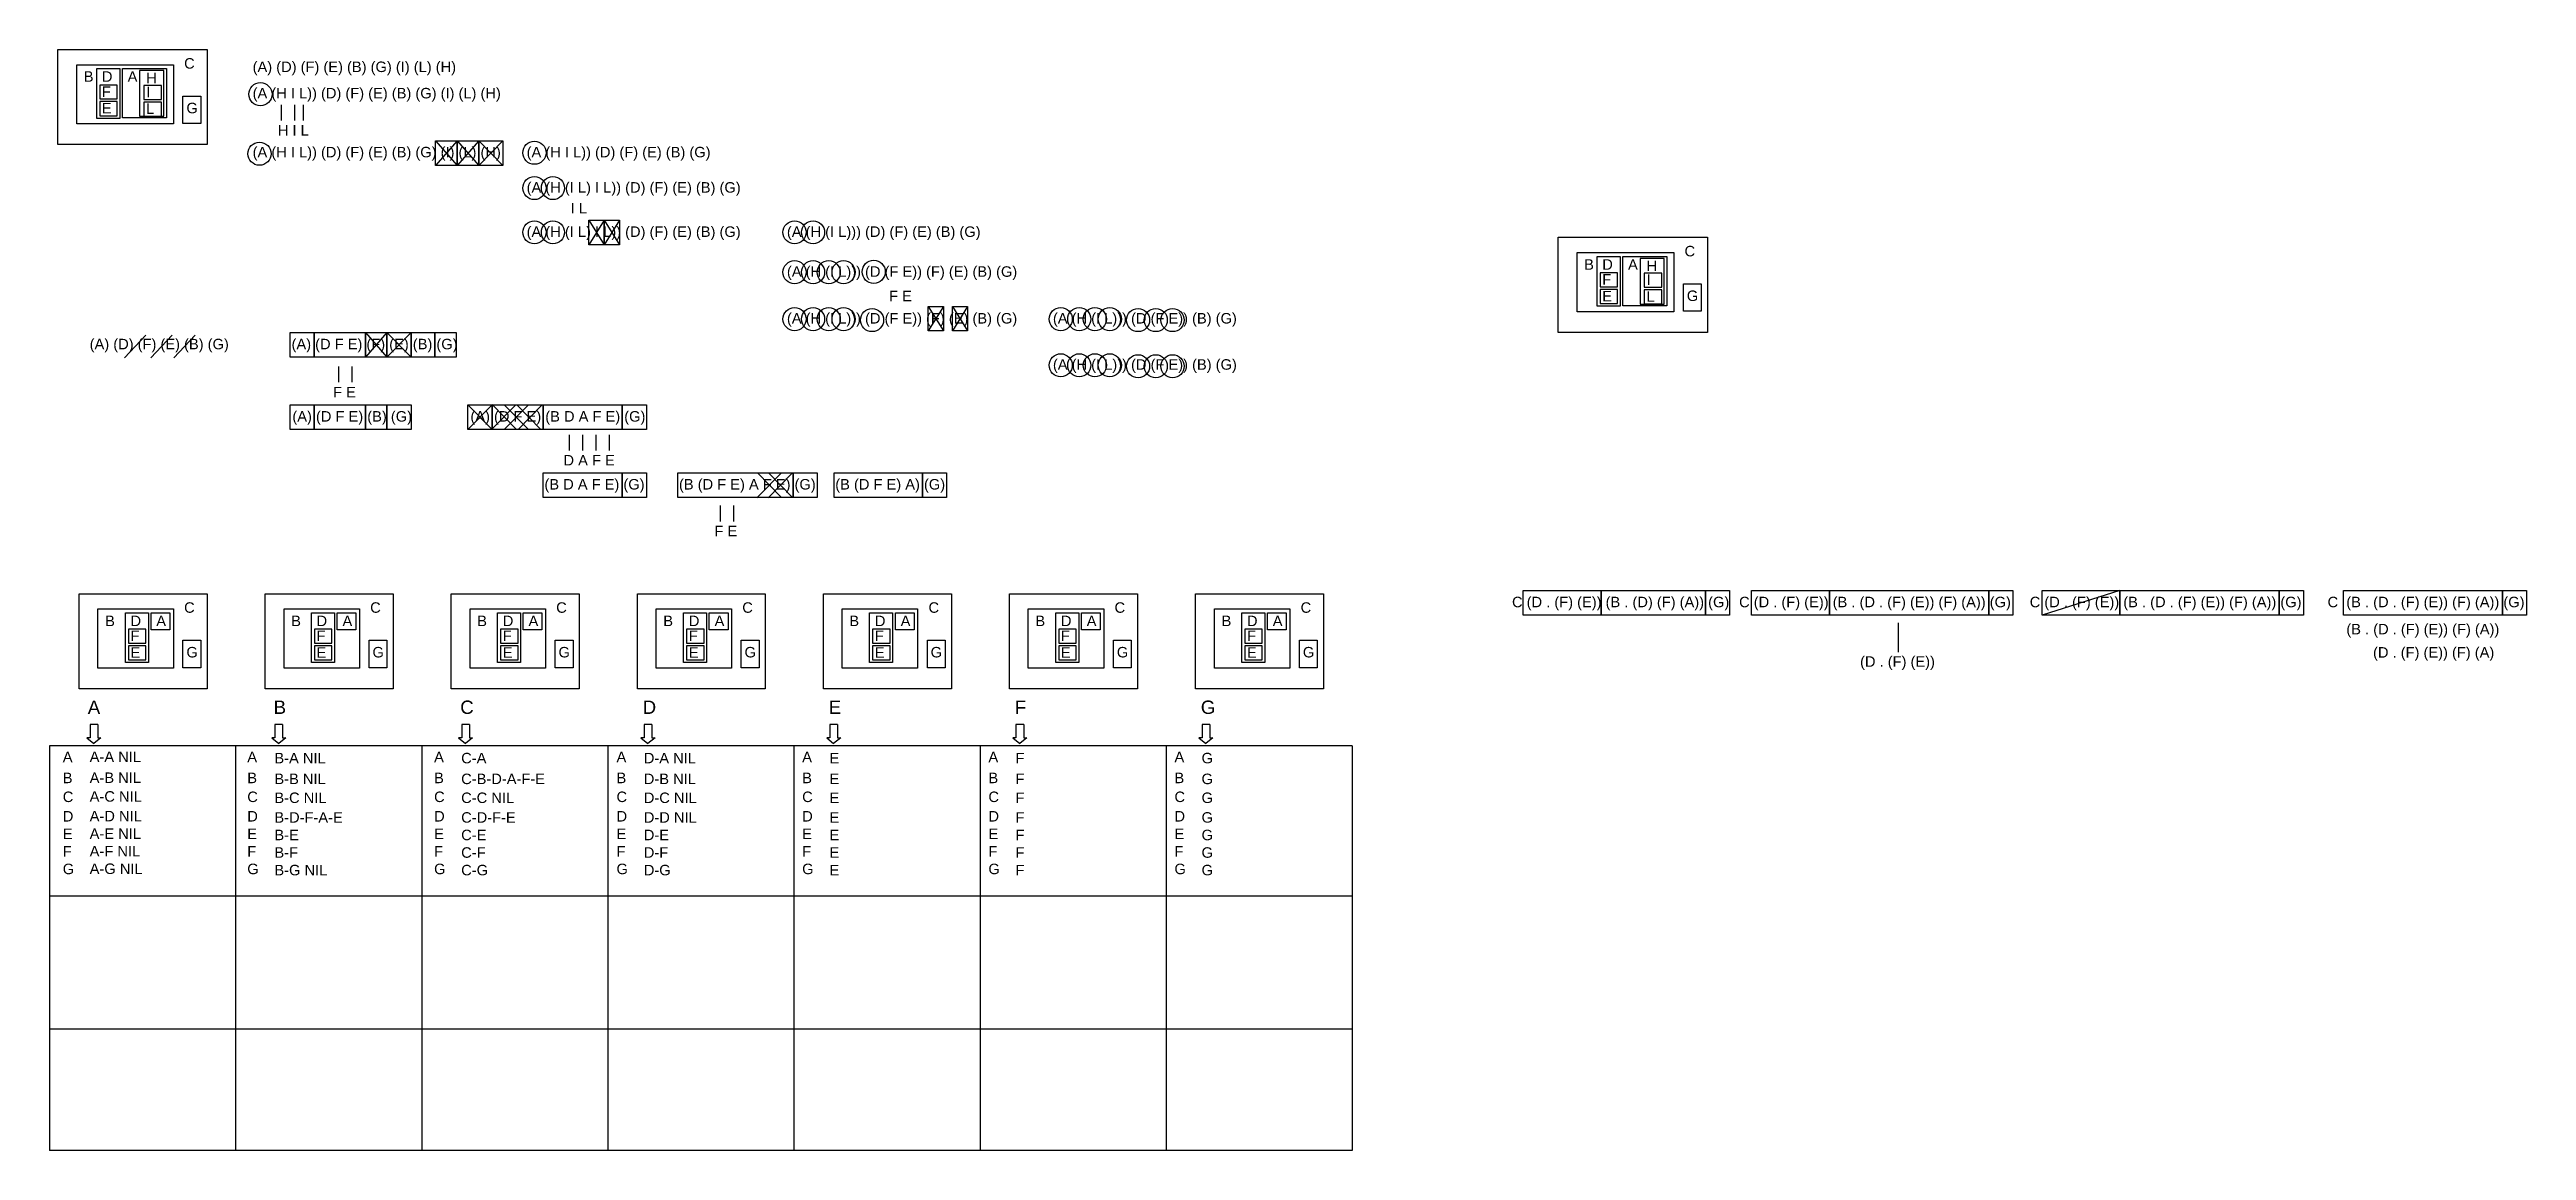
# Model space of a CAD drawing. Header units: millimetres. Extents: x -16874 to 48937, y 0 to 27575.
# Drawn here: x -5930 to 7050, y 8965 to 14735 of the extents above; entities that cross this region are included whole.
import ezdxf

# ---------------------------------------------------------------- set-up
doc = ezdxf.new("R2010")
doc.units = ezdxf.units.MM
doc.styles.get("Standard").update_dxf_attribs({"font": 'arial.ttf'})

msp = doc.modelspace()

# ---------------------------------------------------------------- texts
for s, height, p in [('C', 55, (-5225, 14635)), ('(A) (D) (F) (E) (B) (G) (I) (L) (H)', 54.97, (-4866, 14617)), ('B', 55, (-5751, 14566)), ('D', 55, (-5656, 14566)), ('F', 55, (-5656, 14487)), ('A', 55, (-5521, 14566)), ('H', 55, (-5424, 14558)), ('I', 55, (-5424, 14485)), ('E', 55, (-5656, 14400)), ('L', 55, (-5424, 14398)), ('G', 55, (-5213, 14401)), ('(A (H I L)) (D) (F) (E) (B) (G) (I) (L) (H)', 54.97, (-4866, 14479)), ('H I L', 55, (-4734, 14284)), ('(A (H I L)) (D) (F) (E) (B) (G) (I) (L) (H)', 54.97, (-4866, 14170)), ('(A (H I L)) (D) (F) (E) (B) (G)', 54.97, (-3430, 14170)), ('(A (H (I L) I L)) (D) (F) (E) (B) (G)', 54.97, (-3430, 13985)), ('I L', 55, (-3199, 13876)), ('(A (H (I L) I L)) (D) (F) (E) (B) (G)', 54.97, (-3430, 13753)), ('(A (H (I L))) (D) (F) (E) (B) (G)', 54.97, (-2066, 13753)), ('B', 55, (2112, 13581)), ('D', 55, (2207, 13581)), ('A', 55, (2342, 13581)), ('C', 55, (2638, 13651)), ('(A (H (I L))) (D (F E)) (F) (E) (B) (G)', 54.97, (-2066, 13544)), ('F', 55, (2207, 13503)), ('H', 55, (2439, 13574)), ('I', 55, (2439, 13501)), ('F E', 55, (-1531, 13416)), ('E', 55, (2207, 13415)), ('L', 55, (2439, 13413)), ('G', 55, (2650, 13417)), ('(A (H (I L))) (D (F E)) (F) (E) (B) (G)', 54.97, (-2066, 13299)), ('(A (H (I L))) (D (F E)) (B) (G)', 54.97, (-672, 13299)), ('(A) (D) (F) (E) (B) (G)', 54.97, (-5720, 13164)), ('(A) (D F E) (F) (E) (B) (G)', 54.97, (-4662, 13164)), ('(A (H (I L))) (D (F E)) (B) (G)', 54.97, (-672, 13057)), ('             F E', 54.97, (-4722, 12912)), (' (A) (D F E) (B) (G)', 54.97, (-4679, 12785)), (' (A) (D F E) (B D A F E) (G)', 54.97, (-3746, 12785)), ('D A F E', 55, (-3237, 12555)), (' (B D A F E) (G)', 54.97, (-3358, 12429)), (' (B (D F E) A F E) (G)', 54.97, (-2653, 12429)), (' (B (D F E) A) (G)', 54.97, (-1834, 12429)), ('F E', 55, (-2446, 12184)), ('C', 55, (-5225, 11783)), ('C', 55, (-4250, 11783)), ('C', 55, (-3275, 11783)), ('C', 55, (-2300, 11783)), ('C', 55, (-1324, 11783)), ('C', 55, (-349, 11783)), ('C', 55, (626, 11783)), ('C (D . (F) (E)) (B . (D) (F) (A)) (G)', 54.97, (1734, 11812)), ('C (D . (F) (E)) (B . (D . (F) (E)) (F) (A)) (G)', 54.97, (2924, 11812)), ('C (D . (F) (E)) (B . (D . (F) (E)) (F) (A)) (G)', 54.97, (4447, 11812)), ('C  (B . (D . (F) (E)) (F) (A)) (G)', 54.97, (6008, 11812)), ('B', 55, (-5639, 11713)), ('D', 55, (-5506, 11713)), ('F', 55, (-5506, 11635)), ('A', 55, (-5371, 11713)), ('B', 55, (-4664, 11713)), ('D', 55, (-4531, 11713)), ('F', 55, (-4531, 11635)), ('A', 55, (-4395, 11713)), ('B', 55, (-3689, 11713)), ('D', 55, (-3555, 11713)), ('F', 55, (-3555, 11635)), ('A', 55, (-3420, 11713)), ('B', 55, (-2714, 11713)), ('D', 55, (-2580, 11713)), ('F', 55, (-2580, 11635)), ('A', 55, (-2445, 11713)), ('B', 55, (-1739, 11713)), ('D', 55, (-1605, 11713)), ('F', 55, (-1605, 11635)), ('A', 55, (-1470, 11713)), ('B', 55, (-764, 11713)), ('D', 55, (-630, 11713)), ('F', 55, (-630, 11635)), ('A', 55, (-495, 11713)), ('B', 55, (212, 11713)), ('D', 55, (345, 11713)), ('F', 55, (345, 11635)), ('A', 55, (480, 11713)), ('    (B . (D . (F) (E)) (F) (A))', 54.97, (6021, 11670)), ('E', 55, (-5506, 11547)), ('G', 55, (-5213, 11549)), ('E', 55, (-4531, 11547)), ('G', 55, (-4238, 11549)), ('E', 55, (-3555, 11547)), ('G', 55, (-3263, 11549)), ('E', 55, (-2580, 11547)), ('G', 55, (-2288, 11549)), ('E', 55, (-1605, 11547)), ('G', 55, (-1313, 11549)), ('E', 55, (-630, 11547)), ('G', 55, (-337, 11549)), ('E', 55, (345, 11547)), ('G', 55, (638, 11549)), ('            (D . (F) (E))', 54.97, (3302, 11500)), ('    (D . (F) (E)) (F) (A)', 54.97, (6161, 11548)), ('A', 70, (-5730, 11253)), ('B', 70, (-4756, 11253)), ('C', 70, (-3778, 11253)), ('D', 70, (-2822, 11253)), ('E', 70, (-1847, 11253)), ('F', 70, (-872, 11253)), ('G', 70, (103, 11253)), ('A', 55, (-5861, 11000)), ('A-A NIL', 55, (-5720, 11001)), ('A', 55, (-4894, 11000)), ('B-A NIL', 55, (-4752, 10994)), ('A', 55, (-3915, 11000)), ('C-A', 55, (-3773, 10994)), ('A', 55, (-2959, 11000)), ('D-A NIL', 55, (-2816, 10994)), ('A', 55, (-1986, 11000)), ('E', 55, (-1843, 10994)), ('A', 55, (-1010, 11000)), ('F', 55, (-868, 10994)), ('A', 55, (-35, 11000)), ('G', 55, (107, 10994)), ('B', 55, (-5861, 10890)), ('A-B NIL', 55, (-5720, 10891)), ('B', 55, (-4894, 10890)), ('B-B NIL', 55, (-4752, 10885)), ('B', 55, (-3915, 10890)), ('C-B-D-A-F-E', 54.97, (-3773, 10885)), ('B', 55, (-2959, 10890)), ('D-B NIL', 55, (-2816, 10885)), ('B', 55, (-1986, 10890)), ('E', 55, (-1843, 10885)), ('B', 55, (-1010, 10890)), ('F', 55, (-868, 10885)), ('B', 55, (-35, 10890)), ('G', 55, (107, 10885)), ('C', 55, (-5861, 10791)), ('A-C NIL', 55, (-5720, 10793)), ('C', 55, (-4894, 10791)), ('B-C NIL', 55, (-4752, 10786)), ('C', 55, (-3915, 10791)), ('C-C NIL', 55, (-3773, 10786)), ('C', 55, (-2959, 10791)), ('D-C NIL', 55, (-2816, 10786)), ('C', 55, (-1986, 10791)), ('E', 55, (-1843, 10786)), ('C', 55, (-1010, 10791)), ('F', 55, (-868, 10786)), ('C', 55, (-35, 10791)), ('G', 55, (107, 10786)), ('D', 55, (-5861, 10689)), ('E', 55, (-5861, 10597)), ('A-D NIL', 55, (-5720, 10690)), ('A-E NIL', 55, (-5720, 10598)), ('D', 55, (-4894, 10689)), ('E', 55, (-4894, 10597)), ('B-D-F-A-E', 55, (-4752, 10683)), ('B-E', 55, (-4752, 10591)), ('D', 55, (-3915, 10689)), ('E', 55, (-3915, 10597)), ('C-D-F-E', 55, (-3773, 10683)), ('C-E', 55, (-3773, 10591)), ('D', 55, (-2959, 10689)), ('E', 55, (-2959, 10597)), ('D-D NIL', 55, (-2816, 10683)), ('D-E', 55, (-2816, 10591)), ('D', 55, (-1986, 10689)), ('E', 55, (-1986, 10597)), ('E', 55, (-1843, 10683)), ('E', 55, (-1843, 10591)), ('D', 55, (-1010, 10689)), ('E', 55, (-1010, 10597)), ('F', 55, (-868, 10683)), ('F', 55, (-868, 10591)), ('D', 55, (-35, 10689)), ('E', 55, (-35, 10597)), ('G', 55, (107, 10683)), ('G', 55, (107, 10591)), ('F', 55, (-5861, 10505)), ('A-F NIL', 55, (-5720, 10506)), ('F', 55, (-4894, 10505)), ('B-F', 55, (-4752, 10499)), ('F', 55, (-3915, 10505)), ('C-F', 55, (-3773, 10499)), ('F', 55, (-2959, 10505)), ('D-F', 55, (-2816, 10499)), ('F', 55, (-1986, 10505)), ('E', 55, (-1843, 10499)), ('F', 55, (-1010, 10505)), ('F', 55, (-868, 10499)), ('F', 55, (-35, 10505)), ('G', 55, (107, 10499)), ('G', 55, (-5861, 10413)), ('A-G NIL', 55, (-5720, 10414)), ('G', 55, (-4894, 10413)), ('B-G NIL', 55, (-4752, 10407)), ('G', 55, (-3915, 10413)), ('C-G', 55, (-3773, 10407)), ('G', 55, (-2959, 10413)), ('D-G', 55, (-2816, 10407)), ('G', 55, (-1986, 10413)), ('E', 55, (-1843, 10407)), ('G', 55, (-1010, 10413)), ('F', 55, (-868, 10407)), ('G', 55, (-35, 10413)), ('G', 55, (107, 10407))]:
    msp.add_text(s, height=height).set_placement(p)

# ---------------------------------------------------------------- linework, layer by layer
for p, q in [((-4717, 14445), (-4717, 14363)), ((-4647, 14445), (-4647, 14363)), ((-4601, 14445), (-4601, 14363)), ((-3908, 14257), (-3794, 14128)), ((-3794, 14257), (-3908, 14128)), ((-3681, 14257), (-3794, 14128)), ((-3794, 14257), (-3681, 14128)), ((-3681, 14257), (-3555, 14128)), ((-3555, 14257), (-3681, 14128)), ((-3104, 13840), (-3024, 13711)), ((-3024, 13840), (-3104, 13711)), ((-3024, 13840), (-2944, 13711)), ((-2944, 13840), (-3024, 13711)), ((-1326, 13389), (-1246, 13260)), ((-1246, 13389), (-1326, 13260)), ((-1198, 13389), (-1119, 13260)), ((-1119, 13389), (-1198, 13260)), ((-4162, 13252), (-4275, 13123)), ((-4275, 13252), (-4162, 13123)), ((-4162, 13252), (-4036, 13123)), ((-4036, 13252), (-4162, 13123)), ((-5537, 13120), (-5425, 13238)), ((-5399, 13120), (-5287, 13238)), ((-5279, 13120), (-5167, 13238)), ((-4416, 13074), (-4416, 12991)), ((-4346, 13074), (-4346, 12991)), ((-3611, 12873), (-3738, 12744)), ((-3738, 12873), (-3611, 12744)), ((-3487, 12873), (-3614, 12744)), ((-3611, 12875), (-3485, 12746)), ((-3420, 12873), (-3547, 12744)), ((-3547, 12873), (-3420, 12744)), ((-3482, 12873), (-3356, 12744)), ((-3349, 12873), (-3475, 12744)), ((-3208, 12716), (-3208, 12634)), ((-3137, 12716), (-3137, 12634)), ((-3067, 12716), (-3067, 12634)), ((-2997, 12716), (-2997, 12634)), ((-2096, 12514), (-2223, 12385)), ((-2220, 12517), (-2094, 12388)), ((-2038, 12514), (-2165, 12385)), ((-2162, 12517), (-2036, 12388)), ((-2416, 12345), (-2416, 12262)), ((-2346, 12345), (-2346, 12262)), ((4920, 11900), (4512, 11771)), ((3758, 11731), (3758, 11577)), ((-5718, 11198), (-5718, 11128)), ((-5678, 11198), (-5718, 11198)), ((-5678, 11198), (-5678, 11128)), ((-4749, 11198), (-4749, 11128)), ((-4709, 11198), (-4749, 11198)), ((-4709, 11198), (-4709, 11128)), ((-3770, 11198), (-3770, 11128)), ((-3730, 11198), (-3770, 11198)), ((-3730, 11198), (-3730, 11128)), ((-2814, 11198), (-2814, 11128)), ((-2774, 11198), (-2814, 11198)), ((-2774, 11198), (-2774, 11128)), ((-1841, 11198), (-1841, 11128)), ((-1801, 11198), (-1841, 11198)), ((-1801, 11198), (-1801, 11128)), ((-866, 11198), (-866, 11128)), ((-825, 11198), (-866, 11198)), ((-825, 11198), (-825, 11128)), ((110, 11198), (110, 11128)), ((150, 11198), (110, 11198)), ((150, 11198), (150, 11128)), ((-5930, 11086), (-5930, 8965)), ((896, 11086), (-5930, 11086)), ((-5718, 11128), (-5735, 11128)), ((-5735, 11128), (-5698, 11098)), ((-5662, 11128), (-5698, 11098)), ((-5678, 11128), (-5662, 11128)), ((-4955, 11086), (-4955, 8965)), ((-4749, 11128), (-4766, 11128)), ((-4766, 11128), (-4729, 11098)), ((-4692, 11128), (-4729, 11098)), ((-4709, 11128), (-4692, 11128)), ((-3980, 11086), (-3980, 8965)), ((-3770, 11128), (-3787, 11128)), ((-3787, 11128), (-3750, 11098)), ((-3714, 11128), (-3750, 11098)), ((-3730, 11128), (-3714, 11128)), ((-3005, 11086), (-3005, 8965)), ((-2814, 11128), (-2831, 11128)), ((-2831, 11128), (-2794, 11098)), ((-2757, 11128), (-2794, 11098)), ((-2774, 11128), (-2757, 11128)), ((-2030, 11086), (-2030, 8965)), ((-1841, 11128), (-1857, 11128)), ((-1857, 11128), (-1821, 11098)), ((-1784, 11128), (-1821, 11098)), ((-1801, 11128), (-1784, 11128)), ((-1054, 11086), (-1054, 8965)), ((-866, 11128), (-882, 11128)), ((-882, 11128), (-845, 11098)), ((-809, 11128), (-845, 11098)), ((-825, 11128), (-809, 11128)), ((-79, 11086), (-79, 8965)), ((110, 11128), (93, 11128)), ((93, 11128), (130, 11098)), ((166, 11128), (130, 11098)), ((150, 11128), (166, 11128)), ((896, 11086), (896, 8965)), ((896, 10297), (-5930, 10297)), ((896, 9600), (-5930, 9600)), ((896, 8965), (-5930, 8965))]:
    msp.add_line(p, q)
for points in [[(-5887, 14735), (-5105, 14735), (-5105, 14237), (-5887, 14237)], [(-5788, 14655), (-5281, 14655), (-5281, 14345), (-5788, 14345)], [(-5683, 14635), (-5562, 14635), (-5562, 14374), (-5683, 14374)], [(-5667, 14476), (-5576, 14476), (-5576, 14549), (-5667, 14549)], [(-5548, 14635), (-5317, 14635), (-5317, 14377), (-5548, 14377)], [(-5332, 14625), (-5459, 14625), (-5459, 14385), (-5332, 14385)], [(-5436, 14474), (-5344, 14474), (-5344, 14547), (-5436, 14547)], [(-5667, 14388), (-5576, 14388), (-5576, 14462), (-5667, 14462)], [(-5436, 14386), (-5344, 14386), (-5344, 14460), (-5436, 14460)], [(-5231, 14491), (-5138, 14491), (-5138, 14348), (-5231, 14348)], [(-3908, 14257), (-3794, 14257), (-3794, 14128), (-3908, 14128)], [(-3794, 14257), (-3681, 14257), (-3681, 14128), (-3794, 14128)], [(-3681, 14257), (-3555, 14257), (-3555, 14128), (-3681, 14128)], [(-3104, 13840), (-3024, 13840), (-3024, 13711), (-3104, 13711)], [(-3024, 13840), (-2944, 13840), (-2944, 13711), (-3024, 13711)], [(1976, 13751), (2758, 13751), (2758, 13252), (1976, 13252)], [(2075, 13671), (2582, 13671), (2582, 13361), (2075, 13361)], [(2180, 13651), (2301, 13651), (2301, 13390), (2180, 13390)], [(2315, 13651), (2546, 13651), (2546, 13392), (2315, 13392)], [(2531, 13640), (2405, 13640), (2405, 13400), (2531, 13400)], [(2196, 13492), (2287, 13492), (2287, 13565), (2196, 13565)], [(2427, 13490), (2519, 13490), (2519, 13563), (2427, 13563)], [(2632, 13507), (2725, 13507), (2725, 13363), (2632, 13363)], [(-1326, 13389), (-1246, 13389), (-1246, 13260), (-1326, 13260)], [(-1198, 13389), (-1119, 13389), (-1119, 13260), (-1198, 13260)], [(2196, 13404), (2287, 13404), (2287, 13477), (2196, 13477)], [(2427, 13402), (2519, 13402), (2519, 13475), (2427, 13475)], [(-4670, 13252), (-4544, 13252), (-4544, 13123), (-4670, 13123)], [(-4544, 13252), (-4275, 13252), (-4275, 13123), (-4544, 13123)], [(-4275, 13252), (-4162, 13252), (-4162, 13123), (-4275, 13123)], [(-4162, 13252), (-4036, 13252), (-4036, 13123), (-4162, 13123)], [(-4036, 13252), (-3911, 13252), (-3911, 13123), (-4036, 13123)], [(-3911, 13252), (-3799, 13252), (-3799, 13123), (-3911, 13123)], [(-4670, 12873), (-4544, 12873), (-4544, 12744), (-4670, 12744)], [(-4544, 12873), (-4275, 12873), (-4275, 12744), (-4544, 12744)], [(-4275, 12873), (-4162, 12873), (-4162, 12744), (-4275, 12744)], [(-4162, 12873), (-4036, 12873), (-4036, 12744), (-4162, 12744)], [(-3738, 12873), (-3611, 12873), (-3611, 12744), (-3738, 12744)], [(-3611, 12873), (-3343, 12873), (-3343, 12744), (-3611, 12744)], [(-3343, 12873), (-2929, 12873), (-2929, 12744), (-3343, 12744)], [(-2929, 12873), (-2802, 12873), (-2802, 12744), (-2929, 12744)], [(-3343, 12517), (-2929, 12517), (-2929, 12388), (-3343, 12388)], [(-2929, 12517), (-2802, 12517), (-2802, 12388), (-2929, 12388)], [(-2638, 12517), (-2034, 12517), (-2034, 12388), (-2638, 12388)], [(-2034, 12517), (-1907, 12517), (-1907, 12388), (-2034, 12388)], [(-1819, 12517), (-1355, 12517), (-1355, 12388), (-1819, 12388)], [(-1355, 12517), (-1229, 12517), (-1229, 12388), (-1355, 12388)], [(-5775, 11883), (-5105, 11883), (-5105, 11384), (-5775, 11384)], [(-4800, 11883), (-4130, 11883), (-4130, 11384), (-4800, 11384)], [(-3825, 11883), (-3155, 11883), (-3155, 11384), (-3825, 11384)], [(-2849, 11883), (-2180, 11883), (-2180, 11384), (-2849, 11384)], [(-1874, 11883), (-1204, 11883), (-1204, 11384), (-1874, 11384)], [(-899, 11883), (-229, 11883), (-229, 11384), (-899, 11384)], [(76, 11883), (746, 11883), (746, 11384), (76, 11384)], [(1792, 11900), (2201, 11900), (2201, 11771), (1792, 11771)], [(2201, 11900), (2748, 11900), (2748, 11771), (2201, 11771)], [(2748, 11900), (2874, 11900), (2874, 11771), (2748, 11771)], [(2989, 11900), (3398, 11900), (3398, 11771), (2989, 11771)], [(3398, 11900), (4232, 11900), (4232, 11771), (3398, 11771)], [(4232, 11900), (4358, 11900), (4358, 11771), (4232, 11771)], [(4512, 11900), (4920, 11900), (4920, 11771), (4512, 11771)], [(4920, 11900), (5754, 11900), (5754, 11771), (4920, 11771)], [(5754, 11900), (5881, 11900), (5881, 11771), (5754, 11771)], [(6091, 11900), (6924, 11900), (6924, 11771), (6091, 11771)], [(6924, 11900), (7050, 11900), (7050, 11771), (6924, 11771)], [(-5677, 11803), (-5281, 11803), (-5281, 11492), (-5677, 11492)], [(-5533, 11783), (-5412, 11783), (-5412, 11522), (-5533, 11522)], [(-5517, 11624), (-5426, 11624), (-5426, 11697), (-5517, 11697)], [(-5398, 11783), (-5300, 11783), (-5300, 11693), (-5398, 11693)], [(-4701, 11803), (-4306, 11803), (-4306, 11492), (-4701, 11492)], [(-4558, 11783), (-4437, 11783), (-4437, 11522), (-4558, 11522)], [(-4542, 11624), (-4451, 11624), (-4451, 11697), (-4542, 11697)], [(-4423, 11783), (-4325, 11783), (-4325, 11693), (-4423, 11693)], [(-3726, 11803), (-3331, 11803), (-3331, 11492), (-3726, 11492)], [(-3583, 11783), (-3462, 11783), (-3462, 11522), (-3583, 11522)], [(-3567, 11624), (-3475, 11624), (-3475, 11697), (-3567, 11697)], [(-3448, 11783), (-3350, 11783), (-3350, 11693), (-3448, 11693)], [(-2751, 11803), (-2356, 11803), (-2356, 11492), (-2751, 11492)], [(-2608, 11783), (-2487, 11783), (-2487, 11522), (-2608, 11522)], [(-2592, 11624), (-2500, 11624), (-2500, 11697), (-2592, 11697)], [(-2473, 11783), (-2374, 11783), (-2374, 11693), (-2473, 11693)], [(-1776, 11803), (-1381, 11803), (-1381, 11492), (-1776, 11492)], [(-1633, 11783), (-1512, 11783), (-1512, 11522), (-1633, 11522)], [(-1617, 11624), (-1525, 11624), (-1525, 11697), (-1617, 11697)], [(-1497, 11783), (-1399, 11783), (-1399, 11693), (-1497, 11693)], [(-801, 11803), (-405, 11803), (-405, 11492), (-801, 11492)], [(-657, 11783), (-536, 11783), (-536, 11522), (-657, 11522)], [(-641, 11624), (-550, 11624), (-550, 11697), (-641, 11697)], [(-522, 11783), (-424, 11783), (-424, 11693), (-522, 11693)], [(174, 11803), (570, 11803), (570, 11492), (174, 11492)], [(318, 11783), (439, 11783), (439, 11522), (318, 11522)], [(334, 11624), (425, 11624), (425, 11697), (334, 11697)], [(453, 11783), (551, 11783), (551, 11693), (453, 11693)], [(-5517, 11536), (-5426, 11536), (-5426, 11609), (-5517, 11609)], [(-5231, 11639), (-5138, 11639), (-5138, 11495), (-5231, 11495)], [(-4542, 11536), (-4451, 11536), (-4451, 11609), (-4542, 11609)], [(-4256, 11639), (-4163, 11639), (-4163, 11495), (-4256, 11495)], [(-3567, 11536), (-3475, 11536), (-3475, 11609), (-3567, 11609)], [(-3281, 11639), (-3187, 11639), (-3187, 11495), (-3281, 11495)], [(-2592, 11536), (-2500, 11536), (-2500, 11609), (-2592, 11609)], [(-2305, 11639), (-2212, 11639), (-2212, 11495), (-2305, 11495)], [(-1617, 11536), (-1525, 11536), (-1525, 11609), (-1617, 11609)], [(-1330, 11639), (-1237, 11639), (-1237, 11495), (-1330, 11495)], [(-641, 11536), (-550, 11536), (-550, 11609), (-641, 11609)], [(-355, 11639), (-262, 11639), (-262, 11495), (-355, 11495)], [(334, 11536), (425, 11536), (425, 11609), (334, 11609)], [(620, 11639), (713, 11639), (713, 11495), (620, 11495)]]:
    msp.add_lwpolyline(points, close=True)
for centre in [(-4825, 14501), (-4830, 14189), (-3389, 14194), (-3389, 14009), (-3292, 14009), (-3389, 13777), (-3292, 13777), (-2026, 13777), (-1929, 13777), (-1611, 13570), (-2026, 13568), (-1929, 13568), (-1847, 13568), (-1769, 13568), (-2026, 13322), (-1929, 13322), (-1847, 13322), (-1769, 13322), (-1620, 13317), (-631, 13322), (-534, 13322), (-452, 13322), (-374, 13322), (-226, 13317), (-133, 13317), (-45, 13317), (-631, 13080), (-534, 13080), (-452, 13080), (-374, 13080), (-226, 13075), (-133, 13075), (-45, 13075)]:
    msp.add_circle(centre, 60.6)

msp.set_redraw_order([(e.dxf.handle, doc.entitydb.next_handle()) for e in msp.query("TEXT MTEXT ATTDEF DIMENSION ARC_DIMENSION")])  # texts and dimensions are drawn at this point

doc.saveas('drawing.dxf')
